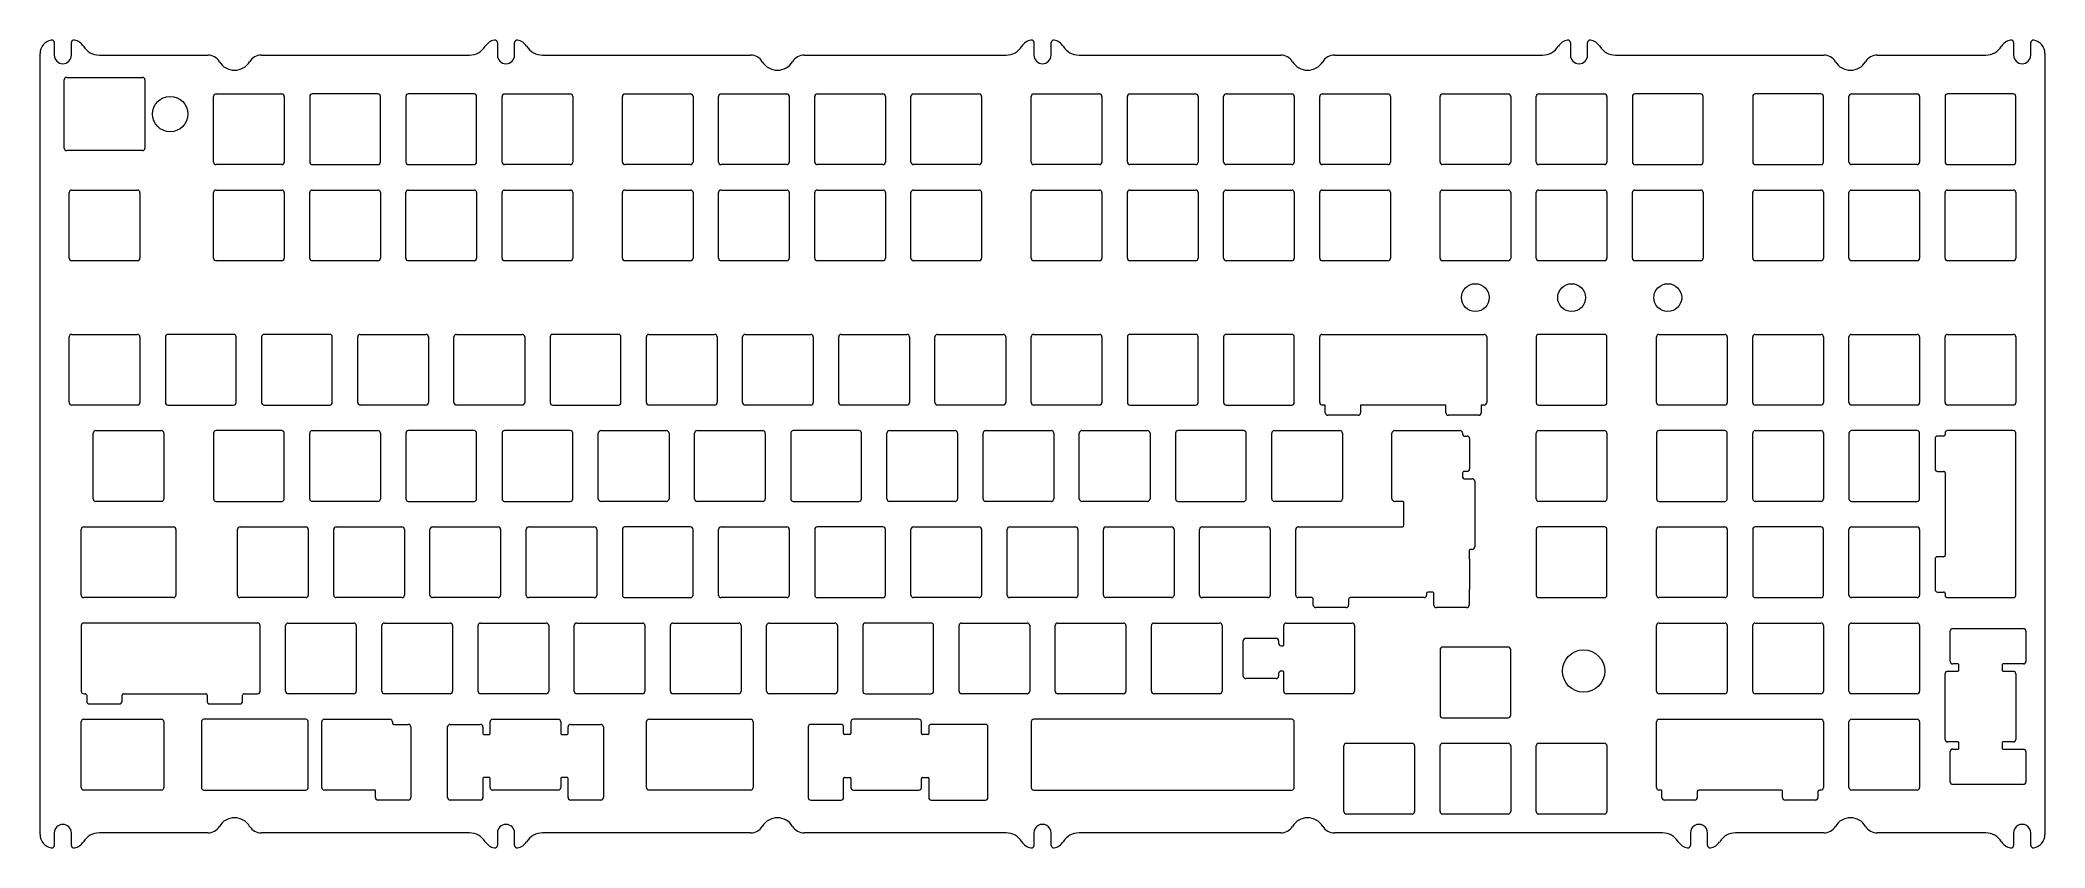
# Model space of a CAD drawing. Header units: millimetres. Extents: x 95 to 492, y 552 to 711.
import ezdxf

# ---------------------------------------------------------------- set-up
doc = ezdxf.new("R2010")
doc.units = ezdxf.units.MM
doc.layers.add('VISIBLE', color=7, linetype='Continuous', lineweight=0)

msp = doc.modelspace()

# ---------------------------------------------------------------- linework, layer by layer
at = {"layer": 'VISIBLE'}
for p, q in [((97.4, 710.95), (97.4, 708.48)), ((100.8, 708.48), (100.8, 710.95)), ((185.15, 710.95), (185.15, 708.48)), ((188.55, 708.48), (188.55, 710.95)), ((291.4, 710.95), (291.4, 708.48)), ((294.8, 708.48), (294.8, 710.95)), ((397.65, 710.95), (397.65, 708.48)), ((401.05, 708.48), (401.05, 710.95)), ((485.4, 710.95), (485.4, 708.48)), ((488.8, 708.48), (488.8, 710.95)), ((94.6, 554.18), (94.6, 708.78)), ((106.33, 708.48), (127.79, 708.48)), ((138.41, 708.48), (179.62, 708.48)), ((194.08, 708.48), (235.29, 708.48)), ((245.91, 708.48), (285.87, 708.48)), ((300.33, 708.48), (340.29, 708.48)), ((350.91, 708.48), (392.12, 708.48)), ((406.58, 708.48), (447.79, 708.48)), ((458.41, 708.48), (479.87, 708.48)), ((491.6, 708.78), (491.6, 554.18)), ((99.36, 690.06), (99.36, 703.56)), ((99.86, 704.06), (114.86, 704.06)), ((115.36, 703.56), (115.36, 690.06)), ((128.94, 687.31), (128.94, 700.31)), ((129.44, 700.81), (142.44, 700.81)), ((142.94, 700.31), (142.94, 687.31)), ((147.99, 700.31), (147.99, 687.31)), ((161.49, 700.81), (148.49, 700.81)), ((161.99, 687.31), (161.99, 700.31)), ((167.04, 700.31), (167.04, 687.31)), ((180.54, 700.81), (167.54, 700.81)), ((181.04, 687.31), (181.04, 700.31)), ((186.09, 687.31), (186.09, 700.31)), ((186.59, 700.81), (199.59, 700.81)), ((200.09, 700.31), (200.09, 687.31)), ((209.9, 687.31), (209.9, 700.31)), ((210.4, 700.81), (223.4, 700.81)), ((223.9, 700.31), (223.9, 687.31)), ((228.95, 687.31), (228.95, 700.31)), ((229.45, 700.81), (242.45, 700.81)), ((242.95, 700.31), (242.95, 687.31)), ((248, 687.31), (248, 700.31)), ((248.5, 700.81), (261.5, 700.81)), ((262, 700.31), (262, 687.31)), ((267.05, 687.31), (267.05, 700.31)), ((267.55, 700.81), (280.55, 700.81)), ((281.05, 700.31), (281.05, 687.31)), ((290.86, 687.31), (290.86, 700.31)), ((291.36, 700.81), (304.36, 700.81)), ((304.86, 700.31), (304.86, 687.31)), ((309.91, 687.31), (309.91, 700.31)), ((310.41, 700.81), (323.41, 700.81)), ((323.91, 700.31), (323.91, 687.31)), ((328.96, 687.31), (328.96, 700.31)), ((329.46, 700.81), (342.46, 700.81)), ((342.96, 700.31), (342.96, 687.31)), ((348.01, 687.31), (348.01, 700.31)), ((348.51, 700.81), (361.51, 700.81)), ((362.01, 700.31), (362.01, 687.31)), ((371.82, 687.31), (371.82, 700.31)), ((372.32, 700.81), (385.32, 700.81)), ((385.82, 700.31), (385.82, 687.31)), ((390.87, 687.31), (390.87, 700.31)), ((391.37, 700.81), (404.37, 700.81)), ((404.87, 700.31), (404.87, 687.31)), ((409.92, 700.31), (409.92, 687.31)), ((423.42, 700.81), (410.42, 700.81)), ((423.92, 687.31), (423.92, 700.31)), ((433.74, 700.31), (433.74, 687.31)), ((447.24, 700.81), (434.24, 700.81)), ((447.74, 687.31), (447.74, 700.31)), ((452.79, 687.31), (452.79, 700.31)), ((453.29, 700.81), (466.29, 700.81)), ((466.79, 700.31), (466.79, 687.31)), ((471.84, 700.31), (471.84, 687.31)), ((485.34, 700.81), (472.34, 700.81)), ((485.84, 687.31), (485.84, 700.31)), ((114.86, 689.56), (99.86, 689.56)), ((142.44, 686.81), (129.44, 686.81)), ((148.49, 686.81), (161.49, 686.81)), ((167.54, 686.81), (180.54, 686.81)), ((199.59, 686.81), (186.59, 686.81)), ((223.4, 686.81), (210.4, 686.81)), ((242.45, 686.81), (229.45, 686.81)), ((261.5, 686.81), (248.5, 686.81)), ((280.55, 686.81), (267.55, 686.81)), ((304.36, 686.81), (291.36, 686.81)), ((323.41, 686.81), (310.41, 686.81)), ((342.46, 686.81), (329.46, 686.81)), ((361.51, 686.81), (348.51, 686.81)), ((385.32, 686.81), (372.32, 686.81)), ((404.37, 686.81), (391.37, 686.81)), ((410.42, 686.81), (423.42, 686.81)), ((434.24, 686.81), (447.24, 686.81)), ((466.29, 686.81), (453.29, 686.81)), ((472.34, 686.81), (485.34, 686.81)), ((100.36, 668.26), (100.36, 681.26)), ((100.86, 681.76), (113.86, 681.76)), ((114.36, 681.26), (114.36, 668.26)), ((128.94, 668.26), (128.94, 681.26)), ((129.44, 681.76), (142.44, 681.76)), ((142.94, 681.26), (142.94, 668.26)), ((147.99, 668.26), (147.99, 681.26)), ((148.49, 681.76), (161.49, 681.76)), ((161.99, 681.26), (161.99, 668.26)), ((167.04, 668.26), (167.04, 681.26)), ((167.54, 681.76), (180.54, 681.76)), ((181.04, 681.26), (181.04, 668.26)), ((186.09, 668.26), (186.09, 681.26)), ((186.59, 681.76), (199.59, 681.76)), ((200.09, 681.26), (200.09, 668.26)), ((209.9, 668.26), (209.9, 681.26)), ((210.4, 681.76), (223.4, 681.76)), ((223.9, 681.26), (223.9, 668.26)), ((228.95, 668.26), (228.95, 681.26)), ((229.45, 681.76), (242.45, 681.76)), ((242.95, 681.26), (242.95, 668.26)), ((248, 668.26), (248, 681.26)), ((248.5, 681.76), (261.5, 681.76)), ((262, 681.26), (262, 668.26)), ((267.05, 668.26), (267.05, 681.26)), ((267.55, 681.76), (280.55, 681.76)), ((281.05, 681.26), (281.05, 668.26)), ((290.86, 668.26), (290.86, 681.26)), ((291.36, 681.76), (304.36, 681.76)), ((304.86, 681.26), (304.86, 668.26)), ((309.91, 668.26), (309.91, 681.26)), ((310.41, 681.76), (323.41, 681.76)), ((323.91, 681.26), (323.91, 668.26)), ((328.96, 668.26), (328.96, 681.26)), ((329.46, 681.76), (342.46, 681.76)), ((342.96, 681.26), (342.96, 668.26)), ((348.01, 668.26), (348.01, 681.26)), ((348.51, 681.76), (361.51, 681.76)), ((362.01, 681.26), (362.01, 668.26)), ((371.82, 668.26), (371.82, 681.26)), ((372.32, 681.76), (385.32, 681.76)), ((385.82, 681.26), (385.82, 668.26)), ((390.87, 668.26), (390.87, 681.26)), ((391.37, 681.76), (404.37, 681.76)), ((404.87, 681.26), (404.87, 668.26)), ((409.92, 668.26), (409.92, 681.26)), ((410.42, 681.76), (423.42, 681.76)), ((423.92, 681.26), (423.92, 668.26)), ((433.74, 668.26), (433.74, 681.26)), ((434.24, 681.76), (447.24, 681.76)), ((447.74, 681.26), (447.74, 668.26)), ((452.79, 668.26), (452.79, 681.26)), ((453.29, 681.76), (466.29, 681.76)), ((466.79, 681.26), (466.79, 668.26)), ((471.84, 668.26), (471.84, 681.26)), ((472.34, 681.76), (485.34, 681.76)), ((485.84, 681.26), (485.84, 668.26)), ((113.86, 667.76), (100.86, 667.76)), ((142.44, 667.76), (129.44, 667.76)), ((161.49, 667.76), (148.49, 667.76)), ((180.54, 667.76), (167.54, 667.76)), ((199.59, 667.76), (186.59, 667.76)), ((223.4, 667.76), (210.4, 667.76)), ((242.45, 667.76), (229.45, 667.76)), ((261.5, 667.76), (248.5, 667.76)), ((280.55, 667.76), (267.55, 667.76)), ((304.36, 667.76), (291.36, 667.76)), ((323.41, 667.76), (310.41, 667.76)), ((342.46, 667.76), (329.46, 667.76)), ((361.51, 667.76), (348.51, 667.76)), ((385.32, 667.76), (372.32, 667.76)), ((404.37, 667.76), (391.37, 667.76)), ((423.42, 667.76), (410.42, 667.76)), ((447.24, 667.76), (434.24, 667.76)), ((466.29, 667.76), (453.29, 667.76)), ((485.34, 667.76), (472.34, 667.76)), ((100.36, 639.68), (100.36, 652.68)), ((100.86, 653.18), (113.86, 653.18)), ((114.36, 652.68), (114.36, 639.68)), ((119.41, 652.68), (119.41, 639.68)), ((132.91, 653.18), (119.91, 653.18)), ((133.41, 639.68), (133.41, 652.68)), ((138.46, 652.68), (138.46, 639.68)), ((151.96, 653.18), (138.96, 653.18)), ((152.46, 639.68), (152.46, 652.68)), ((157.51, 639.68), (157.51, 652.68)), ((158.01, 653.18), (171.01, 653.18)), ((171.51, 652.68), (171.51, 639.68)), ((176.56, 639.68), (176.56, 652.68)), ((177.06, 653.18), (190.06, 653.18)), ((190.56, 652.68), (190.56, 639.68)), ((195.61, 652.68), (195.61, 639.68)), ((209.11, 653.18), (196.11, 653.18)), ((209.61, 639.68), (209.61, 652.68)), ((214.66, 639.68), (214.66, 652.68)), ((215.16, 653.18), (228.16, 653.18)), ((228.66, 652.68), (228.66, 639.68)), ((233.71, 639.68), (233.71, 652.68)), ((234.21, 653.18), (247.21, 653.18)), ((247.71, 652.68), (247.71, 639.68)), ((252.76, 639.68), (252.76, 652.68)), ((253.26, 653.18), (266.26, 653.18)), ((266.76, 652.68), (266.76, 639.68)), ((271.81, 639.68), (271.81, 652.68)), ((272.31, 653.18), (285.31, 653.18)), ((285.81, 652.68), (285.81, 639.68)), ((290.86, 639.68), (290.86, 652.68)), ((291.36, 653.18), (304.36, 653.18)), ((304.86, 652.68), (304.86, 639.68)), ((309.91, 652.68), (309.91, 639.68)), ((323.41, 653.18), (310.41, 653.18)), ((323.91, 639.68), (323.91, 652.68)), ((328.96, 652.68), (328.96, 639.68)), ((342.46, 653.18), (329.46, 653.18)), ((342.96, 639.68), (342.96, 652.68)), ((348.01, 639.68), (348.01, 652.68)), ((348.51, 653.18), (380.56, 653.18)), ((381.06, 652.68), (381.06, 639.68)), ((390.87, 652.68), (390.87, 639.68)), ((404.37, 653.18), (391.37, 653.18)), ((404.87, 639.68), (404.87, 652.68)), ((414.69, 639.68), (414.69, 652.68)), ((415.19, 653.18), (428.19, 653.18)), ((428.69, 652.68), (428.69, 639.68)), ((433.74, 639.68), (433.74, 652.68)), ((434.24, 653.18), (447.24, 653.18)), ((447.74, 652.68), (447.74, 639.68)), ((452.79, 639.68), (452.79, 652.68)), ((453.29, 653.18), (466.29, 653.18)), ((466.79, 652.68), (466.79, 639.68)), ((471.84, 639.68), (471.84, 652.68)), ((472.34, 653.18), (485.34, 653.18)), ((485.84, 652.68), (485.84, 639.68)), ((113.86, 639.18), (100.86, 639.18)), ((119.91, 639.18), (132.91, 639.18)), ((138.96, 639.18), (151.96, 639.18)), ((171.01, 639.18), (158.01, 639.18)), ((190.06, 639.18), (177.06, 639.18)), ((196.11, 639.18), (209.11, 639.18)), ((228.16, 639.18), (215.16, 639.18)), ((247.21, 639.18), (234.21, 639.18)), ((266.26, 639.18), (253.26, 639.18)), ((285.31, 639.18), (272.31, 639.18)), ((304.36, 639.18), (291.36, 639.18)), ((310.41, 639.18), (323.41, 639.18)), ((329.46, 639.18), (342.46, 639.18)), ((349.1, 639.18), (348.51, 639.18)), ((349.1, 637.68), (349.1, 639.18)), ((372.97, 639.18), (356.1, 639.18)), ((356.1, 639.18), (356.1, 637.68)), ((372.97, 637.68), (372.97, 639.18)), ((379.97, 639.18), (379.97, 637.68)), ((380.56, 639.18), (379.97, 639.18)), ((391.37, 639.18), (404.37, 639.18)), ((428.19, 639.18), (415.19, 639.18)), ((447.24, 639.18), (434.24, 639.18)), ((466.29, 639.18), (453.29, 639.18)), ((485.34, 639.18), (472.34, 639.18)), ((355.6, 637.18), (349.6, 637.18)), ((379.47, 637.18), (373.47, 637.18)), ((105.12, 620.63), (105.12, 633.63)), ((105.62, 634.13), (118.62, 634.13)), ((119.12, 633.63), (119.12, 620.63)), ((128.94, 633.63), (128.94, 620.63)), ((142.44, 634.13), (129.44, 634.13)), ((142.94, 620.63), (142.94, 633.63)), ((147.99, 620.63), (147.99, 633.63)), ((148.49, 634.13), (161.49, 634.13)), ((161.99, 633.63), (161.99, 620.63)), ((167.04, 633.63), (167.04, 620.63)), ((180.54, 634.13), (167.54, 634.13)), ((181.04, 620.63), (181.04, 633.63)), ((186.09, 633.63), (186.09, 620.63)), ((199.59, 634.13), (186.59, 634.13)), ((200.09, 620.63), (200.09, 633.63)), ((205.14, 620.63), (205.14, 633.63)), ((205.64, 634.13), (218.64, 634.13)), ((219.14, 633.63), (219.14, 620.63)), ((224.19, 620.63), (224.19, 633.63)), ((224.69, 634.13), (237.69, 634.13)), ((238.19, 633.63), (238.19, 620.63)), ((243.24, 633.63), (243.24, 620.63)), ((256.74, 634.13), (243.74, 634.13)), ((257.24, 620.63), (257.24, 633.63)), ((262.29, 620.63), (262.29, 633.63)), ((262.79, 634.13), (275.79, 634.13)), ((276.29, 633.63), (276.29, 620.63)), ((281.34, 620.63), (281.34, 633.63)), ((281.84, 634.13), (294.84, 634.13)), ((295.34, 633.63), (295.34, 620.63)), ((300.39, 620.63), (300.39, 633.63)), ((300.89, 634.13), (313.89, 634.13)), ((314.39, 633.63), (314.39, 620.63)), ((319.44, 633.63), (319.44, 620.63)), ((332.94, 634.13), (319.94, 634.13)), ((333.44, 620.63), (333.44, 633.63)), ((338.49, 620.63), (338.49, 633.63)), ((338.99, 634.13), (351.99, 634.13)), ((352.49, 633.63), (352.49, 620.63)), ((362.3, 620.63), (362.3, 633.63)), ((362.8, 634.13), (375.8, 634.13)), ((376.3, 633.63), (376.3, 633.35)), ((376.6, 633.05), (377.18, 633.05)), ((377.68, 632.55), (377.68, 626.55)), ((390.87, 620.63), (390.87, 633.63)), ((391.37, 634.13), (404.37, 634.13)), ((404.87, 633.63), (404.87, 620.63)), ((414.69, 633.63), (414.69, 620.63)), ((428.19, 634.13), (415.19, 634.13)), ((428.69, 620.63), (428.69, 633.63)), ((433.74, 620.63), (433.74, 633.63)), ((434.24, 634.13), (447.24, 634.13)), ((447.74, 633.63), (447.74, 620.63)), ((452.79, 633.63), (452.79, 620.63)), ((466.29, 634.13), (453.29, 634.13)), ((466.79, 620.63), (466.79, 633.63)), ((469.84, 632.55), (469.84, 626.55)), ((471.54, 633.05), (470.34, 633.05)), ((471.84, 633.63), (471.84, 633.35)), ((485.34, 634.13), (472.34, 634.13)), ((485.84, 601.58), (485.84, 633.63)), ((376.3, 625.75), (376.3, 624.91)), ((377.18, 626.05), (376.6, 626.05)), ((376.6, 624.61), (378.18, 624.61)), ((378.68, 624.11), (378.68, 611.11)), ((470.34, 626.05), (471.54, 626.05)), ((471.84, 625.75), (471.84, 609.47)), ((118.62, 620.13), (105.62, 620.13)), ((129.44, 620.13), (142.44, 620.13)), ((161.49, 620.13), (148.49, 620.13)), ((167.54, 620.13), (180.54, 620.13)), ((186.59, 620.13), (199.59, 620.13)), ((218.64, 620.13), (205.64, 620.13)), ((237.69, 620.13), (224.69, 620.13)), ((243.74, 620.13), (256.74, 620.13)), ((275.79, 620.13), (262.79, 620.13)), ((294.84, 620.13), (281.84, 620.13)), ((313.89, 620.13), (300.89, 620.13)), ((319.94, 620.13), (332.94, 620.13)), ((351.99, 620.13), (338.99, 620.13)), ((364.38, 620.13), (362.8, 620.13)), ((364.68, 615.38), (364.68, 619.83)), ((404.37, 620.13), (391.37, 620.13)), ((415.19, 620.13), (428.19, 620.13)), ((447.24, 620.13), (434.24, 620.13)), ((453.29, 620.13), (466.29, 620.13)), ((102.74, 601.58), (102.74, 614.58)), ((103.24, 615.08), (121, 615.08)), ((121.5, 614.58), (121.5, 601.58)), ((133.7, 601.58), (133.7, 614.58)), ((134.2, 615.08), (147.2, 615.08)), ((147.7, 614.58), (147.7, 601.58)), ((152.75, 601.58), (152.75, 614.58)), ((153.25, 615.08), (166.25, 615.08)), ((166.75, 614.58), (166.75, 601.58)), ((171.8, 601.58), (171.8, 614.58)), ((172.3, 615.08), (185.3, 615.08)), ((185.8, 614.58), (185.8, 601.58)), ((190.85, 601.58), (190.85, 614.58)), ((191.35, 615.08), (204.35, 615.08)), ((204.85, 614.58), (204.85, 601.58)), ((209.9, 614.58), (209.9, 601.58)), ((223.4, 615.08), (210.4, 615.08)), ((223.9, 601.58), (223.9, 614.58)), ((228.95, 601.58), (228.95, 614.58)), ((229.45, 615.08), (242.45, 615.08)), ((242.95, 614.58), (242.95, 601.58)), ((248, 614.58), (248, 601.58)), ((261.5, 615.08), (248.5, 615.08)), ((262, 601.58), (262, 614.58)), ((267.05, 601.58), (267.05, 614.58)), ((267.55, 615.08), (280.55, 615.08)), ((281.05, 614.58), (281.05, 601.58)), ((286.1, 601.58), (286.1, 614.58)), ((286.6, 615.08), (299.6, 615.08)), ((300.1, 614.58), (300.1, 601.58)), ((305.15, 601.58), (305.15, 614.58)), ((305.65, 615.08), (318.65, 615.08)), ((319.15, 614.58), (319.15, 601.58)), ((324.2, 601.58), (324.2, 614.58)), ((324.7, 615.08), (337.7, 615.08)), ((338.2, 614.58), (338.2, 601.58)), ((343.25, 601.58), (343.25, 614.58)), ((343.75, 615.08), (364.38, 615.08)), ((390.87, 614.58), (390.87, 601.58)), ((404.37, 615.08), (391.37, 615.08)), ((404.87, 601.58), (404.87, 614.58)), ((414.69, 601.58), (414.69, 614.58)), ((415.19, 615.08), (428.19, 615.08)), ((428.69, 614.58), (428.69, 601.58)), ((433.74, 614.58), (433.74, 601.58)), ((447.24, 615.08), (434.24, 615.08)), ((447.74, 601.58), (447.74, 614.58)), ((452.79, 601.58), (452.79, 614.58)), ((453.29, 615.08), (466.29, 615.08)), ((466.79, 614.58), (466.79, 601.58)), ((377.59, 610.31), (377.59, 608.95)), ((377.68, 608.67), (377.68, 602.67)), ((378.18, 610.61), (377.89, 610.61)), ((469.84, 608.67), (469.84, 602.67)), ((471.54, 609.17), (470.34, 609.17)), ((121, 601.08), (103.24, 601.08)), ((147.2, 601.08), (134.2, 601.08)), ((166.25, 601.08), (153.25, 601.08)), ((185.3, 601.08), (172.3, 601.08)), ((204.35, 601.08), (191.35, 601.08)), ((210.4, 601.08), (223.4, 601.08)), ((242.45, 601.08), (229.45, 601.08)), ((248.5, 601.08), (261.5, 601.08)), ((280.55, 601.08), (267.55, 601.08)), ((299.6, 601.08), (286.6, 601.08)), ((318.65, 601.08), (305.65, 601.08)), ((337.7, 601.08), (324.7, 601.08)), ((346.42, 601.08), (343.75, 601.08)), ((346.72, 599.58), (346.72, 600.78)), ((353.72, 600.78), (353.72, 599.58)), ((368.65, 601.08), (354.02, 601.08)), ((369.15, 601.87), (369.15, 601.58)), ((370.29, 602.17), (369.45, 602.17)), ((370.59, 599.58), (370.59, 601.87)), ((377.59, 602.39), (377.59, 599.58)), ((391.37, 601.08), (404.37, 601.08)), ((428.19, 601.08), (415.19, 601.08)), ((434.24, 601.08), (447.24, 601.08)), ((466.29, 601.08), (453.29, 601.08)), ((470.34, 602.17), (471.54, 602.17)), ((471.84, 601.87), (471.84, 601.58)), ((472.34, 601.08), (485.34, 601.08)), ((102.74, 595.53), (102.74, 582.53)), ((137.67, 596.03), (103.24, 596.03)), ((138.17, 582.53), (138.17, 595.53)), ((143.22, 582.53), (143.22, 595.53)), ((143.72, 596.03), (156.72, 596.03)), ((157.22, 595.53), (157.22, 582.53)), ((162.27, 582.53), (162.27, 595.53)), ((162.77, 596.03), (175.77, 596.03)), ((176.27, 595.53), (176.27, 582.53)), ((181.32, 582.53), (181.32, 595.53)), ((181.82, 596.03), (194.82, 596.03)), ((195.32, 595.53), (195.32, 582.53)), ((200.37, 582.53), (200.37, 595.53)), ((200.87, 596.03), (213.87, 596.03)), ((214.37, 595.53), (214.37, 582.53)), ((219.42, 582.53), (219.42, 595.53)), ((219.92, 596.03), (232.92, 596.03)), ((233.42, 595.53), (233.42, 582.53)), ((238.47, 582.53), (238.47, 595.53)), ((238.97, 596.03), (251.97, 596.03)), ((252.47, 595.53), (252.47, 582.53)), ((257.52, 595.53), (257.52, 582.53)), ((271.02, 596.03), (258.02, 596.03)), ((271.52, 582.53), (271.52, 595.53)), ((276.57, 582.53), (276.57, 595.53)), ((277.07, 596.03), (290.07, 596.03)), ((290.57, 595.53), (290.57, 582.53)), ((295.62, 582.53), (295.62, 595.53)), ((296.12, 596.03), (309.12, 596.03)), ((309.62, 595.53), (309.62, 582.53)), ((314.67, 582.53), (314.67, 595.53)), ((315.17, 596.03), (328.17, 596.03)), ((328.67, 595.53), (328.67, 582.53)), ((340.87, 591.73), (340.87, 595.53)), ((341.37, 596.03), (354.37, 596.03)), ((353.22, 599.08), (347.22, 599.08)), ((354.87, 595.53), (354.87, 582.53)), ((377.09, 599.08), (371.09, 599.08)), ((414.69, 582.53), (414.69, 595.53)), ((415.19, 596.03), (428.19, 596.03)), ((428.69, 595.53), (428.69, 582.53)), ((433.74, 582.53), (433.74, 595.53)), ((434.24, 596.03), (447.24, 596.03)), ((447.74, 595.53), (447.74, 582.53)), ((452.79, 582.53), (452.79, 595.53)), ((453.29, 596.03), (466.29, 596.03)), ((466.79, 595.53), (466.79, 582.53)), ((332.86, 585.53), (332.86, 592.53)), ((333.36, 593.03), (339.36, 593.03)), ((339.86, 592.53), (339.86, 592.03)), ((340.36, 591.53), (340.67, 591.53)), ((472.84, 588.45), (472.84, 594.45)), ((473.34, 594.95), (474.34, 594.95)), ((474.34, 594.95), (487.34, 594.95)), ((487.84, 594.45), (487.84, 588.45)), ((371.82, 590.77), (371.82, 577.77)), ((385.32, 591.27), (372.32, 591.27)), ((385.82, 577.77), (385.82, 590.77)), ((474.34, 587.95), (473.34, 587.95)), ((474.54, 586.71), (474.54, 587.75)), ((483.14, 587.75), (483.14, 586.71)), ((487.34, 587.95), (483.34, 587.95)), ((339.36, 585.03), (333.36, 585.03)), ((339.86, 586.03), (339.86, 585.53)), ((340.67, 586.53), (340.36, 586.53)), ((340.87, 582.53), (340.87, 586.33)), ((471.84, 573.01), (471.84, 586.01)), ((472.34, 586.51), (474.34, 586.51)), ((483.34, 586.51), (485.34, 586.51)), ((485.84, 586.01), (485.84, 573.01)), ((103.24, 582.03), (103.53, 582.03)), ((103.83, 581.73), (103.83, 580.53)), ((104.33, 580.03), (110.33, 580.03)), ((110.83, 580.53), (110.83, 581.73)), ((111.13, 582.03), (127.4, 582.03)), ((127.7, 581.73), (127.7, 580.53)), ((128.2, 580.03), (134.2, 580.03)), ((134.7, 580.53), (134.7, 581.73)), ((135, 582.03), (137.67, 582.03)), ((156.72, 582.03), (143.72, 582.03)), ((175.77, 582.03), (162.77, 582.03)), ((194.82, 582.03), (181.82, 582.03)), ((213.87, 582.03), (200.87, 582.03)), ((232.92, 582.03), (219.92, 582.03)), ((251.97, 582.03), (238.97, 582.03)), ((258.02, 582.03), (271.02, 582.03)), ((290.07, 582.03), (277.07, 582.03)), ((309.12, 582.03), (296.12, 582.03)), ((328.17, 582.03), (315.17, 582.03)), ((354.37, 582.03), (341.37, 582.03)), ((428.19, 582.03), (415.19, 582.03)), ((447.24, 582.03), (434.24, 582.03)), ((466.29, 582.03), (453.29, 582.03)), ((102.74, 563.48), (102.74, 576.48)), ((103.24, 576.98), (116.24, 576.98)), ((116.24, 576.98), (118.62, 576.98)), ((119.12, 576.48), (119.12, 563.48)), ((126.55, 576.48), (126.55, 563.48)), ((147.2, 576.98), (127.05, 576.98)), ((147.7, 563.48), (147.7, 576.48)), ((150.37, 563.48), (150.37, 576.48)), ((150.87, 576.98), (163.87, 576.98)), ((164.37, 576.48), (164.37, 576.18)), ((164.57, 575.98), (167.51, 575.98)), ((175.8, 575.98), (181.8, 575.98)), ((183.7, 574.18), (183.7, 576.48)), ((184.2, 576.98), (197.2, 576.98)), ((197.7, 576.48), (197.7, 574.18)), ((199.64, 575.98), (205.64, 575.98)), ((214.66, 563.48), (214.66, 576.48)), ((215.16, 576.98), (235.3, 576.98)), ((235.8, 576.48), (235.8, 563.48)), ((253.2, 575.98), (247.2, 575.98)), ((255.14, 576.48), (255.14, 574.18)), ((268.64, 576.98), (255.64, 576.98)), ((269.14, 574.18), (269.14, 576.48)), ((281.8, 575.98), (271.08, 575.98)), ((290.86, 576.48), (290.86, 563.48)), ((342.46, 576.98), (291.36, 576.98)), ((342.96, 563.48), (342.96, 576.48)), ((372.32, 577.27), (385.32, 577.27)), ((414.69, 563.48), (414.69, 576.48)), ((415.19, 576.98), (447.24, 576.98)), ((447.74, 576.48), (447.74, 563.48)), ((452.79, 563.48), (452.79, 576.48)), ((453.29, 576.98), (466.29, 576.98)), ((466.79, 576.48), (466.79, 563.48)), ((168.01, 575.48), (168.01, 561.48)), ((175.3, 561.48), (175.3, 575.48)), ((182.3, 575.48), (182.3, 574.18)), ((182.5, 573.98), (183.5, 573.98)), ((197.9, 573.98), (198.94, 573.98)), ((199.14, 574.18), (199.14, 575.48)), ((206.14, 575.48), (206.14, 561.48)), ((246.7, 575.48), (246.7, 561.48)), ((253.7, 574.18), (253.7, 575.48)), ((254.94, 573.98), (253.9, 573.98)), ((270.38, 573.98), (269.34, 573.98)), ((270.58, 575.48), (270.58, 574.18)), ((282.3, 561.48), (282.3, 575.48)), ((352.77, 558.72), (352.77, 571.72)), ((353.27, 572.22), (366.27, 572.22)), ((366.77, 571.72), (366.77, 558.72)), ((371.82, 558.72), (371.82, 571.72)), ((372.32, 572.22), (385.32, 572.22)), ((385.82, 571.72), (385.82, 558.72)), ((390.87, 558.72), (390.87, 571.72)), ((391.37, 572.22), (404.37, 572.22)), ((404.87, 571.72), (404.87, 558.72)), ((474.34, 572.51), (472.34, 572.51)), ((474.54, 571.27), (474.54, 572.31)), ((483.14, 572.31), (483.14, 571.27)), ((485.34, 572.51), (483.34, 572.51)), ((472.84, 564.57), (472.84, 570.57)), ((473.34, 571.07), (474.34, 571.07)), ((483.34, 571.07), (487.34, 571.07)), ((487.84, 570.57), (487.84, 564.57)), ((182.3, 565.28), (182.3, 561.48)), ((183.5, 565.48), (182.5, 565.48)), ((183.7, 563.48), (183.7, 565.28)), ((197.7, 565.28), (197.7, 563.48)), ((198.94, 565.48), (197.9, 565.48)), ((199.14, 561.48), (199.14, 565.28)), ((253.7, 561.48), (253.7, 565.28)), ((253.9, 565.48), (254.94, 565.48)), ((255.14, 565.28), (255.14, 563.48)), ((269.14, 563.48), (269.14, 565.28)), ((269.34, 565.48), (270.38, 565.48)), ((270.58, 565.28), (270.58, 561.48)), ((487.34, 564.07), (473.34, 564.07)), ((118.62, 562.98), (103.24, 562.98)), ((127.05, 562.98), (147.2, 562.98)), ((160.81, 562.98), (150.87, 562.98)), ((161.01, 561.48), (161.01, 562.78)), ((167.51, 560.98), (161.51, 560.98)), ((181.8, 560.98), (175.8, 560.98)), ((197.2, 562.98), (184.2, 562.98)), ((205.64, 560.98), (199.64, 560.98)), ((235.3, 562.98), (215.16, 562.98)), ((247.2, 560.98), (253.2, 560.98)), ((255.64, 562.98), (268.64, 562.98)), ((271.08, 560.98), (281.8, 560.98)), ((291.36, 562.98), (342.46, 562.98)), ((415.47, 562.98), (415.19, 562.98)), ((415.77, 561.48), (415.77, 562.68)), ((422.27, 560.98), (416.27, 560.98)), ((422.77, 562.68), (422.77, 561.48)), ((439.35, 562.98), (423.07, 562.98)), ((439.65, 561.48), (439.65, 562.68)), ((446.15, 560.98), (440.15, 560.98)), ((446.65, 562.68), (446.65, 561.48)), ((447.24, 562.98), (446.95, 562.98)), ((466.29, 562.98), (453.29, 562.98)), ((366.27, 558.22), (353.27, 558.22)), ((385.32, 558.22), (372.32, 558.22)), ((404.37, 558.22), (391.37, 558.22)), ((97.4, 554.48), (97.4, 552.02)), ((100.8, 552.02), (100.8, 554.48)), ((127.79, 554.48), (106.33, 554.48)), ((179.62, 554.48), (138.41, 554.48)), ((185.15, 554.48), (185.15, 552.02)), ((188.55, 552.02), (188.55, 554.48)), ((235.29, 554.48), (194.08, 554.48)), ((285.87, 554.48), (245.91, 554.48)), ((291.4, 554.48), (291.4, 552.02)), ((294.8, 552.02), (294.8, 554.48)), ((340.29, 554.48), (300.33, 554.48)), ((415.87, 554.48), (350.91, 554.48)), ((421.4, 554.48), (421.4, 552.02)), ((424.8, 552.02), (424.8, 554.48)), ((447.79, 554.48), (430.33, 554.48)), ((479.87, 554.48), (458.41, 554.48)), ((485.4, 554.48), (485.4, 552.02)), ((488.8, 552.02), (488.8, 554.48))]:
    msp.add_line(p, q, dxfattribs=at)
for centre, radius in [((120.36, 696.81), 3.5), ((378.82, 660.47), 2.75), ((397.87, 660.47), 2.75), ((416.92, 660.47), 2.75), ((400.25, 586.53), 4.2)]:
    msp.add_circle(centre, radius, dxfattribs=at)
for centre, radius, start, end in [((97.3, 708.78), 2.7, 100.4878, 179.9875), ((96.9, 710.95), 0.5, 359.9862, 100.4897), ((101.3, 710.95), 0.5, 79.6951, 179.9945), ((100.9, 708.78), 2.7, 32.0901, 79.69), ((185.04, 708.78), 2.7, 100.31, 147.9099), ((184.65, 710.95), 0.5, 0, 100.3092), ((189.05, 710.95), 0.5, 79.6908, 179.9991), ((188.65, 708.78), 2.7, 32.0901, 79.69), ((291.29, 708.78), 2.7, 100.31, 147.9099), ((290.9, 710.95), 0.5, 0.0011, 100.3089), ((295.3, 710.95), 0.5, 79.6908, 179.9991), ((294.9, 708.78), 2.7, 32.0901, 79.69), ((397.54, 708.78), 2.7, 100.31, 147.9099), ((397.15, 710.95), 0.5, 0.0011, 100.3089), ((401.55, 710.95), 0.5, 79.6908, 179.9991), ((401.15, 708.78), 2.7, 32.0901, 79.69), ((485.29, 708.78), 2.7, 100.31, 147.9099), ((484.9, 710.95), 0.5, 0.0011, 100.3089), ((489.3, 710.95), 0.5, 79.5228, 180.001), ((488.9, 708.78), 2.7, 0.0004, 79.5244), ((99.1, 708.48), 1.7, 180, 0), ((106.33, 712.18), 3.7, 212.0901, 270), ((127.79, 705.78), 2.7, 31.0729, 89.9997), ((133.1, 708.98), 3.5, 211.0731, 328.9269), ((138.41, 705.78), 2.7, 90.0006, 148.9266), ((179.62, 712.18), 3.7, 270.0001, 327.9099), ((186.85, 708.48), 1.7, 180.0003, 359.9997), ((194.08, 712.18), 3.7, 212.0901, 270), ((235.29, 705.78), 2.7, 31.0729, 89.9997), ((240.6, 708.98), 3.5, 211.0731, 328.9269), ((245.91, 705.78), 2.7, 90.0006, 148.9266), ((285.87, 712.18), 3.7, 270.0001, 327.9099), ((293.1, 708.48), 1.7, 180, 0), ((300.33, 712.18), 3.7, 212.0901, 270), ((340.29, 705.78), 2.7, 31.0729, 89.9997), ((345.6, 708.98), 3.5, 211.0731, 328.9269), ((350.91, 705.78), 2.7, 90.0006, 148.9266), ((392.12, 712.18), 3.7, 270.0001, 327.9099), ((399.35, 708.48), 1.7, 180, 0), ((406.58, 712.18), 3.7, 212.0901, 270), ((447.79, 705.78), 2.7, 31.0729, 89.9997), ((453.1, 708.98), 3.5, 211.0731, 328.9269), ((458.41, 705.78), 2.7, 90.0006, 148.9266), ((479.87, 712.18), 3.7, 270.0001, 327.9099), ((487.1, 708.48), 1.7, 180, 0), ((99.86, 703.56), 0.5, 90.0011, 179.9989), ((114.86, 703.56), 0.5, 0.0011, 89.9989), ((129.44, 700.31), 0.5, 89.9989, 180.0011), ((142.44, 700.31), 0.5, 0.0011, 89.9989), ((148.49, 700.31), 0.5, 89.9989, 180.0011), ((161.49, 700.31), 0.5, 0.0011, 89.9989), ((167.54, 700.31), 0.5, 89.9989, 180.0011), ((180.54, 700.31), 0.5, 0.0011, 89.9989), ((186.59, 700.31), 0.5, 90.0011, 179.9989), ((199.59, 700.31), 0.5, 0.0011, 89.9989), ((210.4, 700.31), 0.5, 89.9989, 180.0011), ((223.4, 700.31), 0.5, 0.0011, 89.9989), ((229.45, 700.31), 0.5, 89.9989, 180.0011), ((242.45, 700.31), 0.5, 0.0011, 89.9989), ((248.5, 700.31), 0.5, 90.0011, 179.9989), ((261.5, 700.31), 0.5, 359.9989, 90), ((267.55, 700.31), 0.5, 89.9989, 180.0011), ((280.55, 700.31), 0.5, 0.0011, 89.9989), ((291.36, 700.31), 0.5, 89.9989, 180.0011), ((304.36, 700.31), 0.5, 0.0011, 89.9989), ((310.41, 700.31), 0.5, 90.0011, 179.9989), ((323.41, 700.31), 0.5, 359.9989, 90.0001), ((329.46, 700.31), 0.5, 89.9989, 180.0011), ((342.46, 700.31), 0.5, 0.0011, 89.9989), ((348.51, 700.31), 0.5, 89.9989, 180.0011), ((361.51, 700.31), 0.5, 0.0011, 89.9989), ((372.32, 700.31), 0.5, 90.0011, 179.9989), ((385.32, 700.31), 0.5, 359.9989, 90), ((391.37, 700.31), 0.5, 89.9989, 180.0011), ((404.37, 700.31), 0.5, 0.0011, 89.9989), ((410.42, 700.31), 0.5, 89.9989, 180.0011), ((423.42, 700.31), 0.5, 0.0011, 89.9989), ((434.24, 700.31), 0.5, 89.9989, 180.0011), ((447.24, 700.31), 0.5, 0.0011, 89.9989), ((453.29, 700.31), 0.5, 89.9989, 180.0011), ((466.29, 700.31), 0.5, 0.0011, 89.9989), ((472.34, 700.31), 0.5, 89.9989, 180.0011), ((485.34, 700.31), 0.5, 0.0011, 89.9989), ((99.86, 690.06), 0.5, 180, 269.9989), ((114.86, 690.06), 0.5, 269.9989, 0.0011), ((129.44, 687.31), 0.5, 179.9977, 270.0023), ((142.44, 687.31), 0.5, 269.9989, 0.0011), ((148.49, 687.31), 0.5, 179.9977, 270.0023), ((161.49, 687.31), 0.5, 269.9989, 0.0011), ((167.54, 687.31), 0.5, 179.9977, 270.0023), ((180.54, 687.31), 0.5, 269.9989, 0.0011), ((186.59, 687.31), 0.5, 179.9989, 270.0023), ((199.59, 687.31), 0.5, 269.9989, 0.0011), ((210.4, 687.31), 0.5, 179.9977, 270.0023), ((223.4, 687.31), 0.5, 269.9989, 0.0011), ((229.45, 687.31), 0.5, 179.9977, 270.0023), ((242.45, 687.31), 0.5, 269.9989, 0.0011), ((248.5, 687.31), 0.5, 179.9989, 270.0023), ((261.5, 687.31), 0.5, 269.9977, 0.0023), ((267.55, 687.31), 0.5, 179.9977, 270.0023), ((280.55, 687.31), 0.5, 269.9989, 0.0011), ((291.36, 687.31), 0.5, 179.9977, 270.0023), ((304.36, 687.31), 0.5, 269.9989, 0.0011), ((310.41, 687.31), 0.5, 179.9989, 270.0022), ((323.41, 687.31), 0.5, 269.9977, 0.0023), ((329.46, 687.31), 0.5, 179.9977, 270.0023), ((342.46, 687.31), 0.5, 269.9989, 0.0011), ((348.51, 687.31), 0.5, 179.9977, 270.0023), ((361.51, 687.31), 0.5, 269.9989, 0.0011), ((372.32, 687.31), 0.5, 179.9989, 270.0023), ((385.32, 687.31), 0.5, 269.9977, 0.0023), ((391.37, 687.31), 0.5, 179.9977, 270.0023), ((404.37, 687.31), 0.5, 269.9989, 0.0011), ((410.42, 687.31), 0.5, 179.9977, 270.0023), ((423.42, 687.31), 0.5, 269.9989, 0.0011), ((434.24, 687.31), 0.5, 179.9977, 270.0023), ((447.24, 687.31), 0.5, 269.9989, 0.0011), ((453.29, 687.31), 0.5, 179.9977, 270.0023), ((466.29, 687.31), 0.5, 269.9989, 0.0011), ((472.34, 687.31), 0.5, 179.9977, 270.0023), ((485.34, 687.31), 0.5, 269.9989, 0.0011), ((100.86, 681.26), 0.5, 90.0011, 179.9989), ((113.86, 681.26), 0.5, 359.9989, 90.0001), ((129.44, 681.26), 0.5, 89.9989, 180.0011), ((142.44, 681.26), 0.5, 0.0011, 89.9989), ((148.49, 681.26), 0.5, 89.9989, 180.0011), ((161.49, 681.26), 0.5, 0.0011, 89.9989), ((167.54, 681.26), 0.5, 89.9989, 180.0011), ((180.54, 681.26), 0.5, 0.0011, 89.9989), ((186.59, 681.26), 0.5, 90.0011, 179.9989), ((199.59, 681.26), 0.5, 0.0011, 89.9989), ((210.4, 681.26), 0.5, 89.9989, 180.0011), ((223.4, 681.26), 0.5, 0.0011, 89.9989), ((229.45, 681.26), 0.5, 89.9989, 180.0011), ((242.45, 681.26), 0.5, 0.0011, 89.9989), ((248.5, 681.26), 0.5, 90.0011, 179.9989), ((261.5, 681.26), 0.5, 359.9989, 90), ((267.55, 681.26), 0.5, 89.9989, 180.0011), ((280.55, 681.26), 0.5, 0.0011, 89.9989), ((291.36, 681.26), 0.5, 89.9989, 180.0011), ((304.36, 681.26), 0.5, 0.0011, 89.9989), ((310.41, 681.26), 0.5, 90.0011, 179.9989), ((323.41, 681.26), 0.5, 359.9989, 90.0001), ((329.46, 681.26), 0.5, 89.9989, 180.0011), ((342.46, 681.26), 0.5, 0.0011, 89.9989), ((348.51, 681.26), 0.5, 89.9989, 180.0011), ((361.51, 681.26), 0.5, 0.0011, 89.9989), ((372.32, 681.26), 0.5, 90.0011, 179.9989), ((385.32, 681.26), 0.5, 359.9989, 90), ((391.37, 681.26), 0.5, 89.9989, 180.0011), ((404.37, 681.26), 0.5, 0.0011, 89.9989), ((410.42, 681.26), 0.5, 89.9989, 180.0011), ((423.42, 681.26), 0.5, 0.0011, 89.9989), ((434.24, 681.26), 0.5, 89.9989, 180.0011), ((447.24, 681.26), 0.5, 0.0011, 89.9989), ((453.29, 681.26), 0.5, 89.9989, 180.0011), ((466.29, 681.26), 0.5, 0.0011, 89.9989), ((472.34, 681.26), 0.5, 89.9989, 180.0011), ((485.34, 681.26), 0.5, 0.0011, 89.9989), ((100.86, 668.26), 0.5, 180.0011, 269.9989), ((113.86, 668.26), 0.5, 269.9989, 0.0011), ((129.44, 668.26), 0.5, 179.9989, 270.0011), ((142.44, 668.26), 0.5, 270.0011, 359.9989), ((148.49, 668.26), 0.5, 179.9989, 270.0011), ((161.49, 668.26), 0.5, 270.0011, 359.9989), ((167.54, 668.26), 0.5, 179.9989, 270.0011), ((180.54, 668.26), 0.5, 270.0011, 359.9989), ((186.59, 668.26), 0.5, 180.0011, 270), ((199.59, 668.26), 0.5, 270.0011, 359.9989), ((210.4, 668.26), 0.5, 179.9989, 270.0011), ((223.4, 668.26), 0.5, 270.0011, 359.9989), ((229.45, 668.26), 0.5, 179.9989, 270.0011), ((242.45, 668.26), 0.5, 270.0011, 359.9989), ((248.5, 668.26), 0.5, 180.0011, 270), ((261.5, 668.26), 0.5, 269.9989, 0.0011), ((267.55, 668.26), 0.5, 179.9989, 270.0011), ((280.55, 668.26), 0.5, 270.0011, 359.9989), ((291.36, 668.26), 0.5, 179.9989, 270.0011), ((304.36, 668.26), 0.5, 270.0011, 359.9989), ((310.41, 668.26), 0.5, 180.0011, 269.9999), ((323.41, 668.26), 0.5, 269.9989, 0.0011), ((329.46, 668.26), 0.5, 179.9989, 270.0011), ((342.46, 668.26), 0.5, 270.0011, 359.9989), ((348.51, 668.26), 0.5, 179.9989, 270.0011), ((361.51, 668.26), 0.5, 270.0011, 359.9989), ((372.32, 668.26), 0.5, 180.0011, 270), ((385.32, 668.26), 0.5, 269.9989, 0.0011), ((391.37, 668.26), 0.5, 179.9989, 270.0011), ((404.37, 668.26), 0.5, 270.0011, 359.9989), ((410.42, 668.26), 0.5, 179.9989, 270.0011), ((423.42, 668.26), 0.5, 270.0011, 359.9989), ((434.24, 668.26), 0.5, 179.9989, 270.0011), ((447.24, 668.26), 0.5, 270.0011, 359.9989), ((453.29, 668.26), 0.5, 179.9989, 270.0011), ((466.29, 668.26), 0.5, 270.0011, 359.9989), ((472.34, 668.26), 0.5, 179.9989, 270.0011), ((485.34, 668.26), 0.5, 270.0011, 359.9989), ((100.86, 652.68), 0.5, 89.9989, 180.0011), ((113.86, 652.68), 0.5, 359.9977, 90.0013), ((119.91, 652.68), 0.5, 89.9978, 180.0011), ((132.91, 652.68), 0.5, 359.9989, 90.0011), ((138.96, 652.68), 0.5, 89.9977, 180.0023), ((151.96, 652.68), 0.5, 359.9989, 90.0011), ((158.01, 652.68), 0.5, 89.9977, 180.0023), ((171.01, 652.68), 0.5, 359.9977, 90.0011), ((177.06, 652.68), 0.5, 89.9989, 180.0011), ((190.06, 652.68), 0.5, 359.9977, 90.0013), ((196.11, 652.68), 0.5, 89.9977, 180.0023), ((209.11, 652.68), 0.5, 359.9989, 90.0011), ((215.16, 652.68), 0.5, 89.9977, 180.0023), ((228.16, 652.68), 0.5, 359.9977, 90.0013), ((234.21, 652.68), 0.5, 89.9977, 180.0023), ((247.21, 652.68), 0.5, 359.9989, 90.0011), ((253.26, 652.68), 0.5, 89.9977, 180.0023), ((266.26, 652.68), 0.5, 359.9989, 90.0011), ((272.31, 652.68), 0.5, 89.9989, 180.0011), ((285.31, 652.68), 0.5, 359.9989, 90.0011), ((291.36, 652.68), 0.5, 89.9977, 180.0023), ((304.36, 652.68), 0.5, 359.9989, 90.0011), ((310.41, 652.68), 0.5, 89.9978, 180.0011), ((323.41, 652.68), 0.5, 359.9977, 90.0023), ((329.46, 652.68), 0.5, 89.9977, 180.0023), ((342.46, 652.68), 0.5, 359.9989, 90.0011), ((348.51, 652.68), 0.5, 89.9989, 180.0013), ((380.56, 652.68), 0.5, 359.9977, 90.0013), ((391.37, 652.68), 0.5, 89.9977, 180.0023), ((404.37, 652.68), 0.5, 359.9989, 90.0011), ((415.19, 652.68), 0.5, 89.9977, 180.0023), ((428.19, 652.68), 0.5, 359.9989, 90.0011), ((434.24, 652.68), 0.5, 89.9977, 180.0023), ((447.24, 652.68), 0.5, 359.9989, 90.0011), ((453.29, 652.68), 0.5, 89.9977, 180.0023), ((466.29, 652.68), 0.5, 359.9989, 90.0011), ((472.34, 652.68), 0.5, 89.9977, 180.0023), ((485.34, 652.68), 0.5, 359.9989, 90.0011), ((100.86, 639.68), 0.5, 180.0011, 269.9989), ((113.86, 639.68), 0.5, 269.9989, 0.0011), ((119.91, 639.68), 0.5, 180.0011, 269.9989), ((132.91, 639.68), 0.5, 270.0011, 359.9989), ((138.96, 639.68), 0.5, 179.9989, 270.0011), ((151.96, 639.68), 0.5, 270.0011, 359.9989), ((158.01, 639.68), 0.5, 179.9989, 270.0011), ((171.01, 639.68), 0.5, 270.0011, 359.9989), ((177.06, 639.68), 0.5, 180.0011, 269.9999), ((190.06, 639.68), 0.5, 269.9989, 0.0011), ((196.11, 639.68), 0.5, 179.9989, 270.0011), ((209.11, 639.68), 0.5, 270.0011, 359.9989), ((215.16, 639.68), 0.5, 179.9989, 270.0011), ((228.16, 639.68), 0.5, 269.9989, 0.0011), ((234.21, 639.68), 0.5, 179.9989, 270.0011), ((247.21, 639.68), 0.5, 270.0011, 359.9989), ((253.26, 639.68), 0.5, 179.9989, 270.0011), ((266.26, 639.68), 0.5, 270.0011, 359.9989), ((272.31, 639.68), 0.5, 180.0011, 270), ((285.31, 639.68), 0.5, 270.0011, 359.9989), ((291.36, 639.68), 0.5, 179.9989, 270.0011), ((304.36, 639.68), 0.5, 270.0011, 359.9989), ((310.41, 639.68), 0.5, 180.0011, 269.9989), ((323.41, 639.68), 0.5, 269.9999, 0.0011), ((329.46, 639.68), 0.5, 179.9989, 270.0011), ((342.46, 639.68), 0.5, 270.0011, 359.9989), ((348.51, 639.68), 0.5, 180.0011, 269.9999), ((380.56, 639.68), 0.5, 270, 359.9989), ((391.37, 639.68), 0.5, 179.9989, 270.0011), ((404.37, 639.68), 0.5, 270.0011, 359.9989), ((415.19, 639.68), 0.5, 179.9989, 270.0011), ((428.19, 639.68), 0.5, 270.0011, 359.9989), ((434.24, 639.68), 0.5, 179.9989, 270.0011), ((447.24, 639.68), 0.5, 270.0011, 359.9989), ((453.29, 639.68), 0.5, 179.9989, 270.0011), ((466.29, 639.68), 0.5, 270.0011, 359.9989), ((472.34, 639.68), 0.5, 179.9989, 270.0011), ((485.34, 639.68), 0.5, 270.0011, 359.9989), ((349.6, 637.68), 0.5, 180.0011, 269.9998), ((355.6, 637.68), 0.5, 270, 359.9989), ((373.47, 637.68), 0.5, 180.0011, 269.9998), ((379.47, 637.68), 0.5, 269.9989, 0.0011), ((105.62, 633.63), 0.5, 89.9989, 180.0023), ((118.62, 633.63), 0.5, 359.9989, 90.0011), ((129.44, 633.63), 0.5, 89.9977, 180.0023), ((142.44, 633.63), 0.5, 359.9989, 90.0011), ((148.49, 633.63), 0.5, 89.9977, 180.0023), ((161.49, 633.63), 0.5, 359.9989, 90.0011), ((167.54, 633.63), 0.5, 89.9977, 180.0023), ((180.54, 633.63), 0.5, 359.9989, 90.0011), ((186.59, 633.63), 0.5, 89.9977, 180.0011), ((199.59, 633.63), 0.5, 359.9989, 90.0011), ((205.64, 633.63), 0.5, 89.9989, 180.0011), ((218.64, 633.63), 0.5, 359.9977, 90.0013), ((224.69, 633.63), 0.5, 89.9989, 180.0011), ((237.69, 633.63), 0.5, 359.9977, 90.0013), ((243.74, 633.63), 0.5, 89.9977, 180.0023), ((256.74, 633.63), 0.5, 359.9989, 90.0011), ((262.79, 633.63), 0.5, 89.9989, 180.0011), ((275.79, 633.63), 0.5, 359.9977, 90.0013), ((281.84, 633.63), 0.5, 89.9977, 180.0023), ((294.84, 633.63), 0.5, 359.9989, 90.0011), ((300.89, 633.63), 0.5, 89.9977, 180.0023), ((313.89, 633.63), 0.5, 359.9989, 90.0011), ((319.94, 633.63), 0.5, 89.9977, 180.0023), ((332.94, 633.63), 0.5, 359.9989, 90.0011), ((338.99, 633.63), 0.5, 89.9977, 180.0023), ((351.99, 633.63), 0.5, 359.9989, 90.0011), ((362.8, 633.63), 0.5, 89.9989, 180.0011), ((375.8, 633.63), 0.5, 359.9977, 90.0013), ((376.6, 633.35), 0.3, 180.0019, 269.9981), ((377.18, 632.55), 0.5, 359.9977, 90.0013), ((391.37, 633.63), 0.5, 89.9977, 180.0023), ((404.37, 633.63), 0.5, 359.9989, 90.0011), ((415.19, 633.63), 0.5, 89.9977, 180.0023), ((428.19, 633.63), 0.5, 359.9989, 90.0011), ((434.24, 633.63), 0.5, 89.9977, 180.0023), ((447.24, 633.63), 0.5, 359.9989, 90.0011), ((453.29, 633.63), 0.5, 89.9977, 180.0023), ((466.29, 633.63), 0.5, 359.9989, 90.0011), ((470.34, 632.55), 0.5, 89.9978, 180.0011), ((471.54, 633.35), 0.3, 269.9981, 0.0019), ((472.34, 633.63), 0.5, 89.9978, 180.0011), ((485.34, 633.63), 0.5, 359.9977, 90.0011), ((376.6, 625.75), 0.3, 89.9966, 180.0019), ((376.6, 624.91), 0.3, 180.0019, 269.9981), ((377.18, 626.55), 0.5, 269.9989, 0.0011), ((378.18, 624.11), 0.5, 359.9977, 90.0013), ((470.34, 626.55), 0.5, 180.0011, 269.9989), ((471.54, 625.75), 0.3, 359.9962, 90.0004), ((105.62, 620.63), 0.5, 179.9989, 270), ((118.62, 620.63), 0.5, 270.0011, 359.9989), ((129.44, 620.63), 0.5, 179.9989, 270.0011), ((142.44, 620.63), 0.5, 270.0011, 359.9989), ((148.49, 620.63), 0.5, 179.9989, 270.0011), ((161.49, 620.63), 0.5, 270.0011, 359.9989), ((167.54, 620.63), 0.5, 179.9989, 270.0011), ((180.54, 620.63), 0.5, 270.0011, 359.9989), ((186.59, 620.63), 0.5, 180.0011, 269.9989), ((199.59, 620.63), 0.5, 270.0011, 359.9989), ((205.64, 620.63), 0.5, 180.0011, 269.9999), ((218.64, 620.63), 0.5, 269.9989, 0.0011), ((224.69, 620.63), 0.5, 180.0011, 269.9999), ((237.69, 620.63), 0.5, 269.9989, 0.0011), ((243.74, 620.63), 0.5, 179.9989, 270.0011), ((256.74, 620.63), 0.5, 270.0011, 359.9989), ((262.79, 620.63), 0.5, 180.0011, 269.9999), ((275.79, 620.63), 0.5, 269.9989, 0.0011), ((281.84, 620.63), 0.5, 179.9989, 270.0011), ((294.84, 620.63), 0.5, 270.0011, 359.9989), ((300.89, 620.63), 0.5, 179.9989, 270.0011), ((313.89, 620.63), 0.5, 270.0011, 359.9989), ((319.94, 620.63), 0.5, 179.9989, 270.0011), ((332.94, 620.63), 0.5, 270.0011, 359.9989), ((338.99, 620.63), 0.5, 179.9989, 270.0011), ((351.99, 620.63), 0.5, 270.0011, 359.9989), ((362.8, 620.63), 0.5, 180.0011, 269.9998), ((364.38, 619.83), 0.3, 359.9943, 90.0057), ((391.37, 620.63), 0.5, 179.9989, 270.0011), ((404.37, 620.63), 0.5, 270.0011, 359.9989), ((415.19, 620.63), 0.5, 179.9989, 270.0011), ((428.19, 620.63), 0.5, 270.0011, 359.9989), ((434.24, 620.63), 0.5, 179.9989, 270.0011), ((447.24, 620.63), 0.5, 270.0011, 359.9989), ((453.29, 620.63), 0.5, 179.9989, 270.0011), ((466.29, 620.63), 0.5, 270.0011, 359.9989), ((364.38, 615.38), 0.3, 270.0015, 359.9981), ((103.24, 614.58), 0.5, 89.9989, 180.0011), ((121, 614.58), 0.5, 359.9977, 90.0013), ((134.2, 614.58), 0.5, 89.9977, 180.0023), ((147.2, 614.58), 0.5, 359.9989, 90.0011), ((153.25, 614.58), 0.5, 89.9977, 180.0023), ((166.25, 614.58), 0.5, 359.9977, 90.0013), ((172.3, 614.58), 0.5, 89.9977, 180.0023), ((185.3, 614.58), 0.5, 359.9989, 90.0011), ((191.35, 614.58), 0.5, 89.9977, 180.0023), ((204.35, 614.58), 0.5, 359.9989, 90.0011), ((210.4, 614.58), 0.5, 89.9977, 180.0023), ((223.4, 614.58), 0.5, 359.9989, 90.0011), ((229.45, 614.58), 0.5, 89.9977, 180.0023), ((242.45, 614.58), 0.5, 359.9989, 90.0011), ((248.5, 614.58), 0.5, 89.9977, 180.0011), ((261.5, 614.58), 0.5, 359.9977, 90.0023), ((267.55, 614.58), 0.5, 89.9977, 180.0023), ((280.55, 614.58), 0.5, 359.9989, 90.0011), ((286.6, 614.58), 0.5, 89.9989, 180.0011), ((299.6, 614.58), 0.5, 359.9977, 90.0013), ((305.65, 614.58), 0.5, 89.9977, 180.0023), ((318.65, 614.58), 0.5, 359.9989, 90.0011), ((324.7, 614.58), 0.5, 89.9977, 180.0023), ((337.7, 614.58), 0.5, 359.9989, 90.0011), ((343.75, 614.58), 0.5, 89.9989, 180.0011), ((391.37, 614.58), 0.5, 89.9977, 180.0023), ((404.37, 614.58), 0.5, 359.9989, 90.0011), ((415.19, 614.58), 0.5, 89.9977, 180.0023), ((428.19, 614.58), 0.5, 359.9989, 90.0011), ((434.24, 614.58), 0.5, 89.9977, 180.0023), ((447.24, 614.58), 0.5, 359.9989, 90.0011), ((453.29, 614.58), 0.5, 89.9977, 180.0023), ((466.29, 614.58), 0.5, 359.9989, 90.0011), ((377.89, 610.31), 0.3, 89.9964, 180.0019), ((377.18, 608.67), 0.5, 359.9977, 34.3119), ((378.18, 611.11), 0.5, 269.9989, 0.0011), ((470.34, 608.67), 0.5, 89.999, 180.0011), ((471.54, 609.47), 0.3, 269.9943, 0.004), ((103.24, 601.58), 0.5, 180, 269.9987), ((121, 601.58), 0.5, 270, 359.999), ((134.2, 601.58), 0.5, 179.9989, 270.0011), ((147.2, 601.58), 0.5, 270.0011, 359.9989), ((153.25, 601.58), 0.5, 179.9989, 270.0011), ((166.25, 601.58), 0.5, 269.9989, 0.0011), ((172.3, 601.58), 0.5, 179.9989, 270.0011), ((185.3, 601.58), 0.5, 270.0011, 359.9989), ((191.35, 601.58), 0.5, 179.9989, 270.0011), ((204.35, 601.58), 0.5, 270.0011, 359.9989), ((210.4, 601.58), 0.5, 179.9989, 270.0011), ((223.4, 601.58), 0.5, 270.0011, 359.9989), ((229.45, 601.58), 0.5, 179.9989, 270.0011), ((242.45, 601.58), 0.5, 270.0011, 359.9989), ((248.5, 601.58), 0.5, 180.0011, 269.9989), ((261.5, 601.58), 0.5, 270, 0.0011), ((267.55, 601.58), 0.5, 179.9989, 270.0011), ((280.55, 601.58), 0.5, 270.0011, 359.9989), ((286.6, 601.58), 0.5, 180.0011, 269.9999), ((299.6, 601.58), 0.5, 269.9989, 0.0011), ((305.65, 601.58), 0.5, 179.9989, 270.0011), ((318.65, 601.58), 0.5, 270.0011, 359.9989), ((324.7, 601.58), 0.5, 179.9989, 270.0011), ((337.7, 601.58), 0.5, 270.0011, 359.9989), ((343.75, 601.58), 0.5, 179.9989, 270.0022), ((346.42, 600.78), 0.3, 359.9943, 90.0057), ((347.22, 599.58), 0.5, 179.9989, 270.0022), ((353.22, 599.58), 0.5, 269.9977, 0.0013), ((354.02, 600.78), 0.3, 89.9966, 180), ((368.65, 601.58), 0.5, 270, 359.999), ((369.45, 601.87), 0.3, 90.0004, 179.9981), ((370.29, 601.87), 0.3, 359.9962, 90.0019), ((371.09, 599.58), 0.5, 179.9989, 270.0022), ((377.09, 599.58), 0.5, 269.9977, 0.0013), ((377.18, 602.67), 0.5, 325.6872, 0.0024), ((391.37, 601.58), 0.5, 179.9989, 270.0011), ((404.37, 601.58), 0.5, 270.0011, 359.9989), ((415.19, 601.58), 0.5, 179.9989, 270.0011), ((428.19, 601.58), 0.5, 270.0011, 359.9989), ((434.24, 601.58), 0.5, 179.9989, 270.0011), ((447.24, 601.58), 0.5, 270.0011, 359.9989), ((453.29, 601.58), 0.5, 179.9989, 270.0011), ((466.29, 601.58), 0.5, 270.0011, 359.9989), ((470.34, 602.67), 0.5, 180, 270.0011), ((471.54, 601.87), 0.3, 359.9962, 90.0004), ((472.34, 601.58), 0.5, 179.9999, 270.0011), ((485.34, 601.58), 0.5, 270.001, 0), ((103.24, 595.53), 0.5, 90.0013, 179.9989), ((137.67, 595.53), 0.5, 359.9977, 90.0023), ((143.72, 595.53), 0.5, 90.0011, 180), ((156.72, 595.53), 0.5, 0.0011, 89.9989), ((162.77, 595.53), 0.5, 89.9989, 180.0023), ((175.77, 595.53), 0.5, 359.9989, 90), ((181.82, 595.53), 0.5, 90.0011, 180), ((194.82, 595.53), 0.5, 359.9989, 90.0001), ((200.87, 595.53), 0.5, 90.0011, 180), ((213.87, 595.53), 0.5, 359.9989, 90.0001), ((219.92, 595.53), 0.5, 89.9989, 180.0023), ((232.92, 595.53), 0.5, 0.0011, 89.9989), ((238.97, 595.53), 0.5, 90.0011, 180), ((251.97, 595.53), 0.5, 359.9989, 90.0001), ((258.02, 595.53), 0.5, 89.9989, 180.0011), ((271.02, 595.53), 0.5, 0, 89.9989), ((277.07, 595.53), 0.5, 89.9989, 180.0023), ((290.07, 595.53), 0.5, 0.0011, 89.9989), ((296.12, 595.53), 0.5, 89.9989, 180.0023), ((309.12, 595.53), 0.5, 0.0011, 89.9989), ((315.17, 595.53), 0.5, 89.9989, 180.0023), ((328.17, 595.53), 0.5, 0.0011, 89.9989), ((341.37, 595.53), 0.5, 89.9989, 180.0023), ((354.37, 595.53), 0.5, 0.0011, 89.9989), ((415.19, 595.53), 0.5, 89.9989, 180.0023), ((428.19, 595.53), 0.5, 0.0011, 89.9989), ((434.24, 595.53), 0.5, 89.9989, 180.0023), ((447.24, 595.53), 0.5, 0.0011, 89.9989), ((453.29, 595.53), 0.5, 89.9989, 180.0023), ((466.29, 595.53), 0.5, 0.0011, 89.9989), ((333.36, 592.53), 0.5, 90.0011, 179.9989), ((339.36, 592.53), 0.5, 359.9989, 90), ((340.36, 592.03), 0.5, 179.9977, 270.0023), ((340.67, 591.73), 0.2, 269.9974, 0), ((473.34, 594.45), 0.5, 89.9989, 180.0022), ((487.34, 594.45), 0.5, 0.0011, 89.9987), ((372.32, 590.77), 0.5, 89.9977, 180.0011), ((385.32, 590.77), 0.5, 359.9977, 90.0023), ((473.34, 588.45), 0.5, 179.9977, 270.0024), ((474.34, 587.75), 0.2, 359.9991, 90), ((483.34, 587.75), 0.2, 89.9911, 180.0057), ((487.34, 588.45), 0.5, 269.9989, 0.0001), ((333.36, 585.53), 0.5, 180.0011, 269.9989), ((339.36, 585.53), 0.5, 269.9989, 0), ((340.36, 586.03), 0.5, 89.9977, 180.0023), ((340.67, 586.33), 0.2, 359.9917, 90.0057), ((472.34, 586.01), 0.5, 89.9989, 180.0022), ((474.34, 586.71), 0.2, 269.9974, 0.0029), ((483.34, 586.71), 0.2, 179.9986, 270.0029), ((485.34, 586.01), 0.5, 0.0011, 89.9987), ((103.24, 582.53), 0.5, 180.0011, 269.9989), ((103.53, 581.73), 0.3, 359.9962, 90.0057), ((104.33, 580.53), 0.5, 180.0011, 269.9989), ((110.33, 580.53), 0.5, 269.9999, 0.0011), ((111.13, 581.73), 0.3, 89.9981, 180.0017), ((127.4, 581.73), 0.3, 359.9962, 90.004), ((128.2, 580.53), 0.5, 180.0011, 269.9989), ((134.2, 580.53), 0.5, 269.9999, 0.0011), ((135, 581.73), 0.3, 89.9981, 180.0017), ((137.67, 582.53), 0.5, 269.9999, 0.0023), ((143.72, 582.53), 0.5, 180.0011, 270), ((156.72, 582.53), 0.5, 270.0011, 359.9989), ((162.77, 582.53), 0.5, 179.9989, 270.0011), ((175.77, 582.53), 0.5, 269.9989, 0.0011), ((181.82, 582.53), 0.5, 180.0011, 269.9999), ((194.82, 582.53), 0.5, 269.9989, 0.0011), ((200.87, 582.53), 0.5, 180.0011, 269.9999), ((213.87, 582.53), 0.5, 269.9989, 0.0011), ((219.92, 582.53), 0.5, 179.9989, 270.0011), ((232.92, 582.53), 0.5, 270.0011, 359.9989), ((238.97, 582.53), 0.5, 180.0011, 269.9999), ((251.97, 582.53), 0.5, 269.9989, 0.0011), ((258.02, 582.53), 0.5, 179.9989, 270.0011), ((271.02, 582.53), 0.5, 270.0011, 359.9989), ((277.07, 582.53), 0.5, 179.9989, 270.0011), ((290.07, 582.53), 0.5, 270.0011, 359.9989), ((296.12, 582.53), 0.5, 179.9989, 270.0011), ((309.12, 582.53), 0.5, 270.0011, 359.9989), ((315.17, 582.53), 0.5, 179.9989, 270.0011), ((328.17, 582.53), 0.5, 270.0011, 359.9989), ((341.37, 582.53), 0.5, 179.9989, 270.0011), ((354.37, 582.53), 0.5, 270.0011, 359.9989), ((415.19, 582.53), 0.5, 179.9989, 270.0011), ((428.19, 582.53), 0.5, 270.0011, 359.9989), ((434.24, 582.53), 0.5, 179.9989, 270.0011), ((447.24, 582.53), 0.5, 270.0011, 359.9989), ((453.29, 582.53), 0.5, 179.9989, 270.0011), ((466.29, 582.53), 0.5, 270.0011, 359.9989), ((103.24, 576.48), 0.5, 90.0011, 179.9999), ((118.62, 576.48), 0.5, 359.9989, 90.0011), ((127.05, 576.48), 0.5, 90.0001, 179.9989), ((147.2, 576.48), 0.5, 359.9976, 90.0023), ((150.87, 576.48), 0.5, 90.0011, 179.9999), ((163.87, 576.48), 0.5, 359.9989, 90.0001), ((164.57, 576.18), 0.2, 180.0003, 270), ((167.51, 575.48), 0.5, 359.9989, 90.0011), ((175.8, 575.48), 0.5, 90.0011, 179.9999), ((181.8, 575.48), 0.5, 359.9989, 90.0001), ((184.2, 576.48), 0.5, 89.9977, 180.0011), ((197.2, 576.48), 0.5, 359.9989, 90.0011), ((199.64, 575.48), 0.5, 89.9977, 180.0011), ((205.64, 575.48), 0.5, 359.9989, 90.0011), ((215.16, 576.48), 0.5, 89.9977, 180.0024), ((235.3, 576.48), 0.5, 359.9989, 90.0013), ((247.2, 575.48), 0.5, 89.9977, 180.0011), ((253.2, 575.48), 0.5, 359.9989, 90.0023), ((255.64, 576.48), 0.5, 89.9977, 180), ((268.64, 576.48), 0.5, 0, 90), ((271.08, 575.48), 0.5, 89.9977, 180.0011), ((281.8, 575.48), 0.5, 359.9978, 90.0023), ((291.36, 576.48), 0.5, 90.0001, 179.9989), ((342.46, 576.48), 0.5, 359.9978, 90.0011), ((372.32, 577.77), 0.5, 180.0011, 269.9989), ((385.32, 577.77), 0.5, 270, 0.0011), ((415.19, 576.48), 0.5, 90.0011, 179.9999), ((447.24, 576.48), 0.5, 359.9989, 90.0002), ((453.29, 576.48), 0.5, 89.9989, 180.0022), ((466.29, 576.48), 0.5, 0.0011, 89.9989), ((182.5, 574.18), 0.2, 180.0003, 270), ((183.5, 574.18), 0.2, 270, 0.0029), ((197.9, 574.18), 0.2, 179.9974, 270), ((198.94, 574.18), 0.2, 270, 0), ((253.9, 574.18), 0.2, 179.9971, 270.0029), ((254.94, 574.18), 0.2, 270, 359.9997), ((269.34, 574.18), 0.2, 179.9943, 270.0086), ((270.38, 574.18), 0.2, 269.9971, 0.0026), ((353.27, 571.72), 0.5, 89.9977, 180.0023), ((366.27, 571.72), 0.5, 359.9989, 90.0011), ((372.32, 571.72), 0.5, 89.9989, 180.0011), ((385.32, 571.72), 0.5, 359.9977, 90.0011), ((391.37, 571.72), 0.5, 89.9977, 180.0023), ((404.37, 571.72), 0.5, 359.9989, 90.0011), ((472.34, 573.01), 0.5, 179.9977, 270.0024), ((474.34, 572.31), 0.2, 359.9991, 90), ((483.34, 572.31), 0.2, 89.9911, 180.0057), ((485.34, 573.01), 0.5, 269.9989, 0.0001), ((473.34, 570.57), 0.5, 89.9989, 180.0022), ((474.34, 571.27), 0.2, 269.9974, 0.0029), ((483.34, 571.27), 0.2, 179.9986, 270.0029), ((487.34, 570.57), 0.5, 0.0011, 89.9987), ((182.5, 565.28), 0.2, 89.9946, 180), ((183.5, 565.28), 0.2, 359.9971, 90.0029), ((197.9, 565.28), 0.2, 89.9914, 180.0086), ((198.94, 565.28), 0.2, 359.9971, 90.0029), ((253.9, 565.28), 0.2, 89.9943, 180.0029), ((254.94, 565.28), 0.2, 359.9914, 90.0057), ((269.34, 565.28), 0.2, 89.9971, 180.0029), ((270.38, 565.28), 0.2, 359.9914, 90.0057), ((473.34, 564.57), 0.5, 179.9977, 270.0024), ((487.34, 564.57), 0.5, 269.9989, 0.0001), ((103.24, 563.48), 0.5, 179.9989, 270.001), ((118.62, 563.48), 0.5, 270.0011, 359.9987), ((127.05, 563.48), 0.5, 179.9999, 270.0011), ((147.2, 563.48), 0.5, 269.9999, 0.0011), ((150.87, 563.48), 0.5, 179.9989, 270.0022), ((160.81, 562.78), 0.2, 359.9971, 90), ((161.51, 561.48), 0.5, 179.9989, 270.0011), ((167.51, 561.48), 0.5, 270.0011, 359.9987), ((175.8, 561.48), 0.5, 179.9989, 270.0022), ((181.8, 561.48), 0.5, 269.9989, 0.0013), ((184.2, 563.48), 0.5, 179.9989, 270.0011), ((197.2, 563.48), 0.5, 270.0011, 359.9989), ((199.64, 561.48), 0.5, 179.9989, 270.0011), ((205.64, 561.48), 0.5, 270.0011, 359.9989), ((215.16, 563.48), 0.5, 179.9989, 270.0011), ((235.3, 563.48), 0.5, 269.9977, 0.0013), ((247.2, 561.48), 0.5, 179.9989, 270.0011), ((253.2, 561.48), 0.5, 270.0011, 359.9989), ((255.64, 563.48), 0.5, 179.9989, 270.0011), ((268.64, 563.48), 0.5, 270.0011, 359.9989), ((271.08, 561.48), 0.5, 180.0011, 269.9989), ((281.8, 561.48), 0.5, 269.9999, 0.0023), ((291.36, 563.48), 0.5, 179.9999, 270.0011), ((342.46, 563.48), 0.5, 269.9987, 0.0023), ((415.19, 563.48), 0.5, 179.9989, 270.0022), ((415.47, 562.68), 0.3, 359.9943, 90.0057), ((416.27, 561.48), 0.5, 179.9989, 270.0022), ((422.27, 561.48), 0.5, 269.9989, 0.0013), ((423.07, 562.68), 0.3, 90.0002, 179.9981), ((439.35, 562.68), 0.3, 359.9943, 90.0057), ((440.15, 561.48), 0.5, 179.9989, 270.0021), ((446.15, 561.48), 0.5, 269.9989, 0.0013), ((446.95, 562.68), 0.3, 90.0002, 180), ((447.24, 563.48), 0.5, 269.9977, 0.0013), ((453.29, 563.48), 0.5, 179.9977, 270.0023), ((466.29, 563.48), 0.5, 269.9989, 0.0001), ((99.1, 554.48), 1.7, 0, 180), ((133.1, 553.98), 3.5, 31.0731, 148.9269), ((186.85, 554.48), 1.7, 0, 179.9997), ((240.6, 553.98), 3.5, 31.0731, 148.9269), ((293.1, 554.48), 1.7, 359.9997, 180), ((345.6, 553.98), 3.5, 31.0731, 148.9269), ((353.27, 558.72), 0.5, 179.9989, 270.0011), ((366.27, 558.72), 0.5, 270.0011, 359.9989), ((372.32, 558.72), 0.5, 180.0011, 270), ((385.32, 558.72), 0.5, 269.9989, 0.0011), ((391.37, 558.72), 0.5, 179.9989, 270.0011), ((404.37, 558.72), 0.5, 270.0011, 359.9989), ((423.1, 554.48), 1.7, 359.9997, 180), ((453.1, 553.98), 3.5, 31.0731, 148.9269), ((487.1, 554.48), 1.7, 359.9997, 180), ((97.3, 554.18), 2.7, 180.0125, 259.5122), ((96.9, 552.02), 0.5, 259.5119, 0.0115), ((101.3, 552.02), 0.5, 180.0046, 280.3049), ((100.9, 554.18), 2.7, 280.31, 327.9099), ((106.33, 550.78), 3.7, 89.9999, 147.9102), ((127.79, 557.18), 2.7, 269.9996, 328.9272), ((138.41, 557.18), 2.7, 211.0732, 270.0001), ((179.62, 550.78), 3.7, 32.0898, 90.0002), ((185.04, 554.18), 2.7, 212.0901, 259.69), ((184.65, 552.02), 0.5, 259.6908, 359.9992), ((189.05, 552.02), 0.5, 180, 280.3092), ((188.65, 554.18), 2.7, 280.31, 327.9099), ((194.08, 550.78), 3.7, 89.9998, 147.9102), ((235.29, 557.18), 2.7, 269.9996, 328.9272), ((245.91, 557.18), 2.7, 211.0732, 270.0001), ((285.87, 550.78), 3.7, 32.0898, 90.0002), ((291.29, 554.18), 2.7, 212.0901, 259.69), ((290.9, 552.02), 0.5, 259.6911, 359.9981), ((295.3, 552.02), 0.5, 180, 280.3092), ((294.9, 554.18), 2.7, 280.31, 327.9099), ((300.33, 550.78), 3.7, 89.9998, 147.9102), ((340.29, 557.18), 2.7, 269.9996, 328.9272), ((350.91, 557.18), 2.7, 211.0732, 270.0001), ((415.87, 550.78), 3.7, 32.0898, 90.0002), ((421.29, 554.18), 2.7, 212.0901, 259.69), ((420.9, 552.02), 0.5, 259.6911, 359.9981), ((425.3, 552.02), 0.5, 180, 280.3092), ((424.9, 554.18), 2.7, 280.31, 327.9099), ((430.33, 550.78), 3.7, 89.9998, 147.9102), ((447.79, 557.18), 2.7, 269.9996, 328.9272), ((458.41, 557.18), 2.7, 211.0732, 270.0001), ((479.87, 550.78), 3.7, 32.0898, 90.0002), ((485.29, 554.18), 2.7, 212.0901, 259.69), ((484.9, 552.02), 0.5, 259.6911, 359.9981), ((489.3, 552.02), 0.5, 179.9989, 280.4772), ((488.9, 554.18), 2.7, 280.4756, 359.9996)]:
    msp.add_arc(centre, radius, start, end, dxfattribs=at)

doc.saveas('drawing.dxf')
